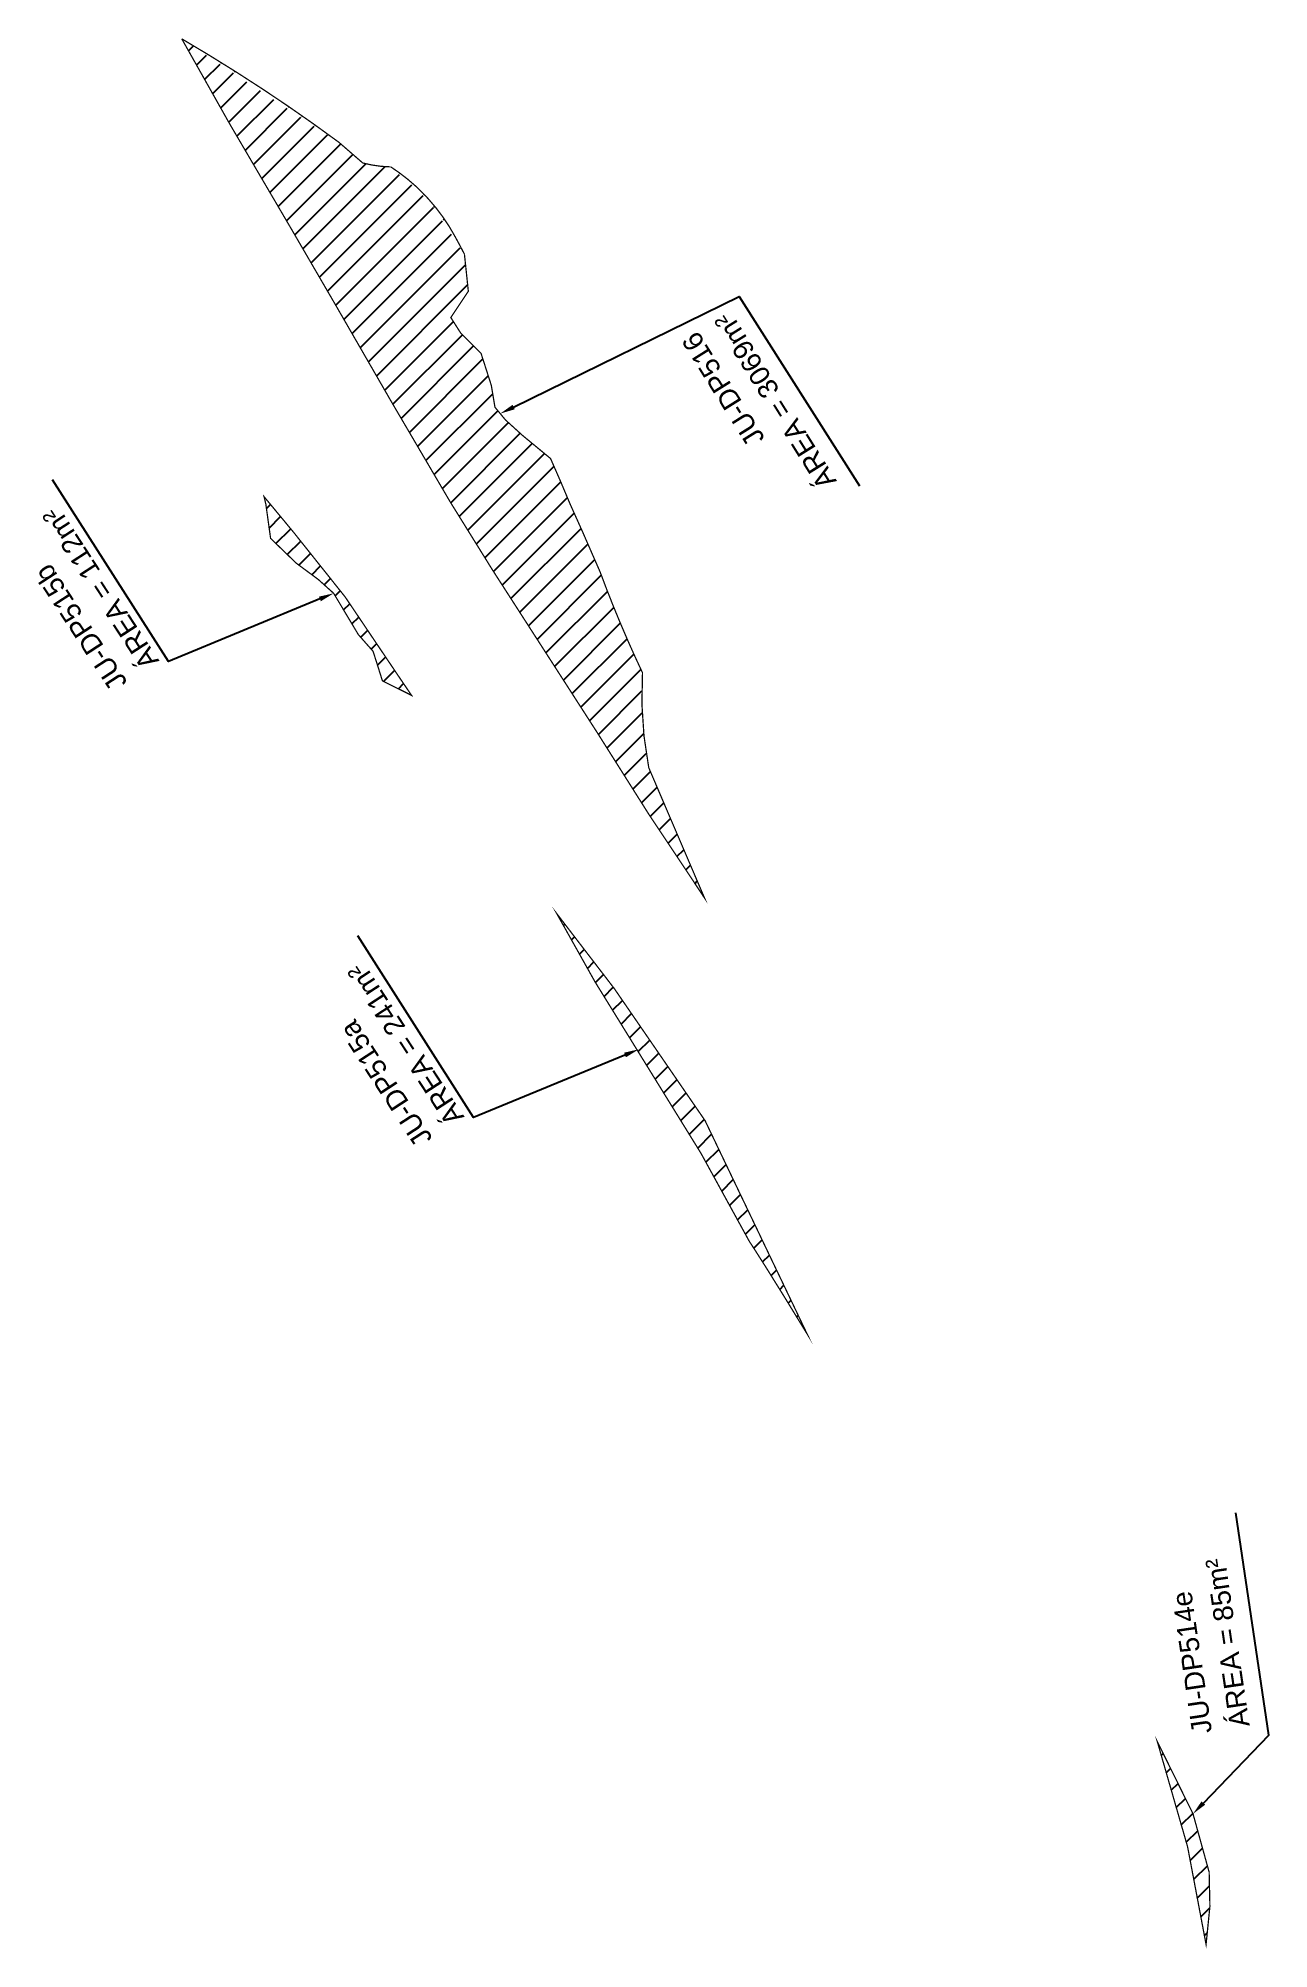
# Model space of a CAD drawing. Header units: metres. Extents: x 287051 to 328239, y 7396995 to 7466021.
# Drawn here: x 304940.5 to 305188.2, y 7438167.6 to 7438552 of the extents above; entities that cross this region are included whole.
import ezdxf

# ---------------------------------------------------------------- set-up
doc = ezdxf.new("R2010")
doc.units = ezdxf.units.M
doc.header["$LTSCALE"] = 10
doc.layers.add('DESAPROPRIAÇÃO', color=160, linetype='Continuous')
doc.layers.add('U-HZ-TEXTO-DESAP', color=2, linetype='Continuous')
doc.styles.add('ARIAL', font='arial.ttf')

msp = doc.modelspace()

# ---------------------------------------------------------------- texts
at = {"layer": 'U-HZ-TEXTO-DESAP', "style": 'ARIAL'}
for s, rotation, p in [('JU-DP516', 122.022, (305086.9, 7438471.5, 733)), ('ÁREA = 3069m²', 122.022, (305101.32, 7438462.92, 733)), ('ÁREA = 112m²', 123.0893, (304964.97, 7438426.73)), ('JU-DP515b', 123.0893, (304958.62, 7438422.41)), ('ÁREA = 241m²', 123.0893, (305026.37, 7438334.96)), ('JU-DP515a', 123.0893, (305020.03, 7438330.64)), ('ÁREA = 85m²', 98.3933, (305184.36, 7438212.45)), ('JU-DP514e', 98.3933, (305176.78, 7438211.18))]:
    msp.add_text(s, height=4, rotation=rotation, dxfattribs=at).set_placement(p)

# ---------------------------------------------------------------- hatches: boundary and pattern name
at = {"layer": 'DESAPROPRIAÇÃO', "transparency": 33554687}
h = msp.add_hatch(dxfattribs=at)
h.set_pattern_fill('ANSI31', color=256)
edge = h.paths.add_edge_path()
edge.add_arc((304785.65, 7438237.82), 363.92, 56.644, 59.6687, ccw=False)
edge.add_arc((304792.95, 7438249.19), 350.4, 53.5663, 56.6184, ccw=False)
edge.add_line((305001.05, 7438531.1), (305005.85, 7438526.94))
edge.add_arc((305011.86, 7438549.46), 23.31, 255.054, 269.1001)
edge.add_arc((304990.27, 7438493.56), 38.89, 47.6366, 56.9222, ccw=False)
edge.add_arc((304990.27, 7438493.56), 38.89, 42.1551, 47.6366, ccw=False)
edge.add_arc((304990.27, 7438493.56), 38.89, 32.0544, 42.1551, ccw=False)
edge.add_arc((304947.79, 7438469.25), 87.82, 26.5961, 30.7881, ccw=False)
edge.add_line((305026.32, 7438508.57), (305027.1, 7438501.13))
edge.add_line((305027.1, 7438501.13), (305023.58, 7438495.83))
edge.add_line((305023.58, 7438495.83), (305025.59, 7438492.68))
edge.add_line((305025.59, 7438492.68), (305029.67, 7438488.6))
edge.add_line((305029.67, 7438488.6), (305031.73, 7438482.18))
edge.add_line((305031.73, 7438482.18), (305032.46, 7438477.79))
edge.add_line((305032.46, 7438477.79), (305034.58, 7438475.22))
edge.add_line((305034.58, 7438475.22), (305038.07, 7438472.06))
edge.add_line((305038.07, 7438472.06), (305043.65, 7438467.46))
edge.add_line((305043.65, 7438467.46), (305045.77, 7438462.61))
edge.add_line((305045.77, 7438462.61), (305047.57, 7438458.33))
edge.add_line((305047.57, 7438458.33), (305050.08, 7438452.74))
edge.add_line((305050.08, 7438452.74), (305051.97, 7438448.41))
edge.add_line((305051.97, 7438448.41), (305053.63, 7438444.62))
edge.add_arc((305288.37, 7438531.34), 250.25, 200.2757, 202.7936)
edge.add_arc((305288.37, 7438531.34), 250.25, 202.7936, 205.3114)
edge.add_arc((305138.81, 7438419.82), 76.8, 176.6175, 190.9385)
edge.add_line((305063.41, 7438405.25), (305064.29, 7438403.19))
edge.add_line((305064.29, 7438403.19), (305068.2, 7438394.05))
edge.add_line((305068.2, 7438394.05), (305074.62, 7438379.06))
edge.add_line((305074.62, 7438379.06), (305063.42, 7438395.88))
edge.add_line((305063.42, 7438395.88), (305052.92, 7438412.5))
edge.add_line((305052.92, 7438412.5), (305042.38, 7438428.87))
edge.add_line((305042.38, 7438428.87), (305031.95, 7438445.06))
edge.add_line((305031.95, 7438445.06), (305023.48, 7438458.69))
edge.add_line((305023.48, 7438458.69), (305011.73, 7438478.7))
edge.add_line((305011.73, 7438478.7), (305000.23, 7438498.63))
edge.add_line((305000.23, 7438498.63), (304991.57, 7438513.51))
edge.add_line((304991.57, 7438513.51), (304979.07, 7438534.81))
edge.add_line((304979.07, 7438534.81), (304969.43, 7438551.92))
h = msp.add_hatch(dxfattribs=at)
h.set_pattern_fill('ANSI31', color=256)
h.paths.add_polyline_path([(305015.67, 7438419.81), (305009.82, 7438422.71), (305007.94, 7438428.66), (305004.98, 7438432.01), (305002.18, 7438436.7), (305000, 7438440.34), (304996.87, 7438443.15), (304992.49, 7438446.39), (304987.31, 7438451.39), (304986.35, 7438458.29), (304985.99, 7438459.79), (304992.01, 7438452.53), (305002.31, 7438439.61), (305012.99, 7438423.76)])
h = msp.add_hatch(dxfattribs=at)
h.set_pattern_fill('ANSI31', color=256)
h.paths.add_polyline_path([(305056.46, 7438360.82), (305074.74, 7438334.23), (305095.3, 7438291.26), (305090.69, 7438298.78), (305086.98, 7438304.74), (305084.67, 7438308.37), (305083.65, 7438309.93), (305073.92, 7438327.65), (305052.61, 7438362.13), (305044.9, 7438375.88)])
h = msp.add_hatch(dxfattribs=at)
h.set_pattern_fill('ANSI31', color=256)
h.paths.add_polyline_path([(305167.6, 7438205.53), (305168.4, 7438203.92), (305170.41, 7438199.85), (305172.94, 7438194.73), (305174.63, 7438188.62), (305176.19, 7438182.98), (305176.34, 7438176.1), (305175.57, 7438168.44), (305171.85, 7438188.1), (305165.76, 7438209.25)])

# ---------------------------------------------------------------- linework, layer by layer
at = {"layer": 'DESAPROPRIAÇÃO', "transparency": 33554687, "const_width": 0.25, "flags": 128}
msp.add_lwpolyline([(304969.43, 7438551.92, -0.013199), (304985.75, 7438541.78, -0.013318), (305001.05, 7438531.1), (305005.85, 7438526.94, 0.061365), (305011.5, 7438526.15, -0.040538), (305016.48, 7438522.3, -0.023922), (305019.1, 7438519.66, -0.044101), (305023.23, 7438514.2, -0.018293), (305026.32, 7438508.57), (305027.1, 7438501.13), (305027.1, 7438501.13), (305027.1, 7438501.13), (305023.58, 7438495.83), (305025.59, 7438492.68), (305029.67, 7438488.6), (305031.73, 7438482.18), (305032.46, 7438477.79), (305034.58, 7438475.22), (305038.07, 7438472.06), (305043.65, 7438467.46), (305045.77, 7438462.61), (305047.57, 7438458.33), (305050.08, 7438452.74), (305051.97, 7438448.41), (305053.63, 7438444.62, 0.010987), (305057.67, 7438434.39, 0.010987), (305062.15, 7438424.35, 0.062569), (305063.41, 7438405.25), (305064.29, 7438403.19), (305068.2, 7438394.05), (305074.62, 7438379.06), (305063.42, 7438395.88), (305052.92, 7438412.5), (305042.38, 7438428.87), (305031.95, 7438445.06), (305023.48, 7438458.69), (305011.73, 7438478.7), (305000.23, 7438498.63), (304991.57, 7438513.51), (304979.07, 7438534.81)], format="xyb", close=True, dxfattribs=at)
for points in [[(305015.67, 7438419.81), (305009.82, 7438422.71), (305007.94, 7438428.66), (305004.98, 7438432.01), (305002.18, 7438436.7), (305000, 7438440.34), (304996.87, 7438443.15), (304992.49, 7438446.39), (304987.31, 7438451.39), (304986.35, 7438458.29), (304985.99, 7438459.79), (304992.01, 7438452.53), (305002.31, 7438439.61), (305012.99, 7438423.76)], [(305056.46, 7438360.82), (305074.74, 7438334.23), (305095.3, 7438291.26), (305090.69, 7438298.78), (305086.98, 7438304.74), (305084.67, 7438308.37), (305083.65, 7438309.93), (305073.92, 7438327.65), (305052.61, 7438362.13), (305044.9, 7438375.88)], [(305167.6, 7438205.53), (305168.4, 7438203.92), (305170.41, 7438199.85), (305172.94, 7438194.73), (305174.63, 7438188.62), (305176.19, 7438182.98), (305176.34, 7438176.1), (305176.34, 7438176.1), (305175.57, 7438168.44), (305171.85, 7438188.1), (305165.76, 7438209.25)]]:
    msp.add_lwpolyline(points, close=True, dxfattribs=at)
at = {"layer": 'U-HZ-TEXTO-DESAP', "color": 2, "linetype": 'Continuous', "lineweight": -3, "elevation": 733}
msp.add_lwpolyline([(305036.22, 7438477.82), (305081.59, 7438500.06), (305105.85, 7438462)], dxfattribs=at)
at = {"layer": 'U-HZ-TEXTO-DESAP', "color": 2, "linetype": 'Continuous', "lineweight": -3}
for points in [[(304997.22, 7438439.2), (304966.74, 7438426.62), (304943.43, 7438463.15)], [(305058.63, 7438347.43), (305028.15, 7438334.85), (305004.84, 7438371.39)], [(305175.02, 7438196.89), (305188.19, 7438210.56), (305181.57, 7438255.33)]]:
    msp.add_lwpolyline(points, dxfattribs=at)
for points in [[(305036.44, 7438477.37, 733), (305033.52, 7438476.5, 733), (305036, 7438478.27, 733)], [(304997.03, 7438439.66), (305000, 7438440.34), (304997.42, 7438438.74)], [(305058.44, 7438347.89), (305061.41, 7438348.58), (305058.82, 7438346.97)], [(305175.38, 7438196.55), (305172.94, 7438194.73), (305174.66, 7438197.24)]]:
    msp.add_solid(points, dxfattribs=at)

msp.set_redraw_order([(e.dxf.handle, doc.entitydb.next_handle()) for e in msp.query("TEXT MTEXT ATTDEF DIMENSION ARC_DIMENSION")])  # texts and dimensions are drawn at this point

doc.saveas('drawing.dxf')
